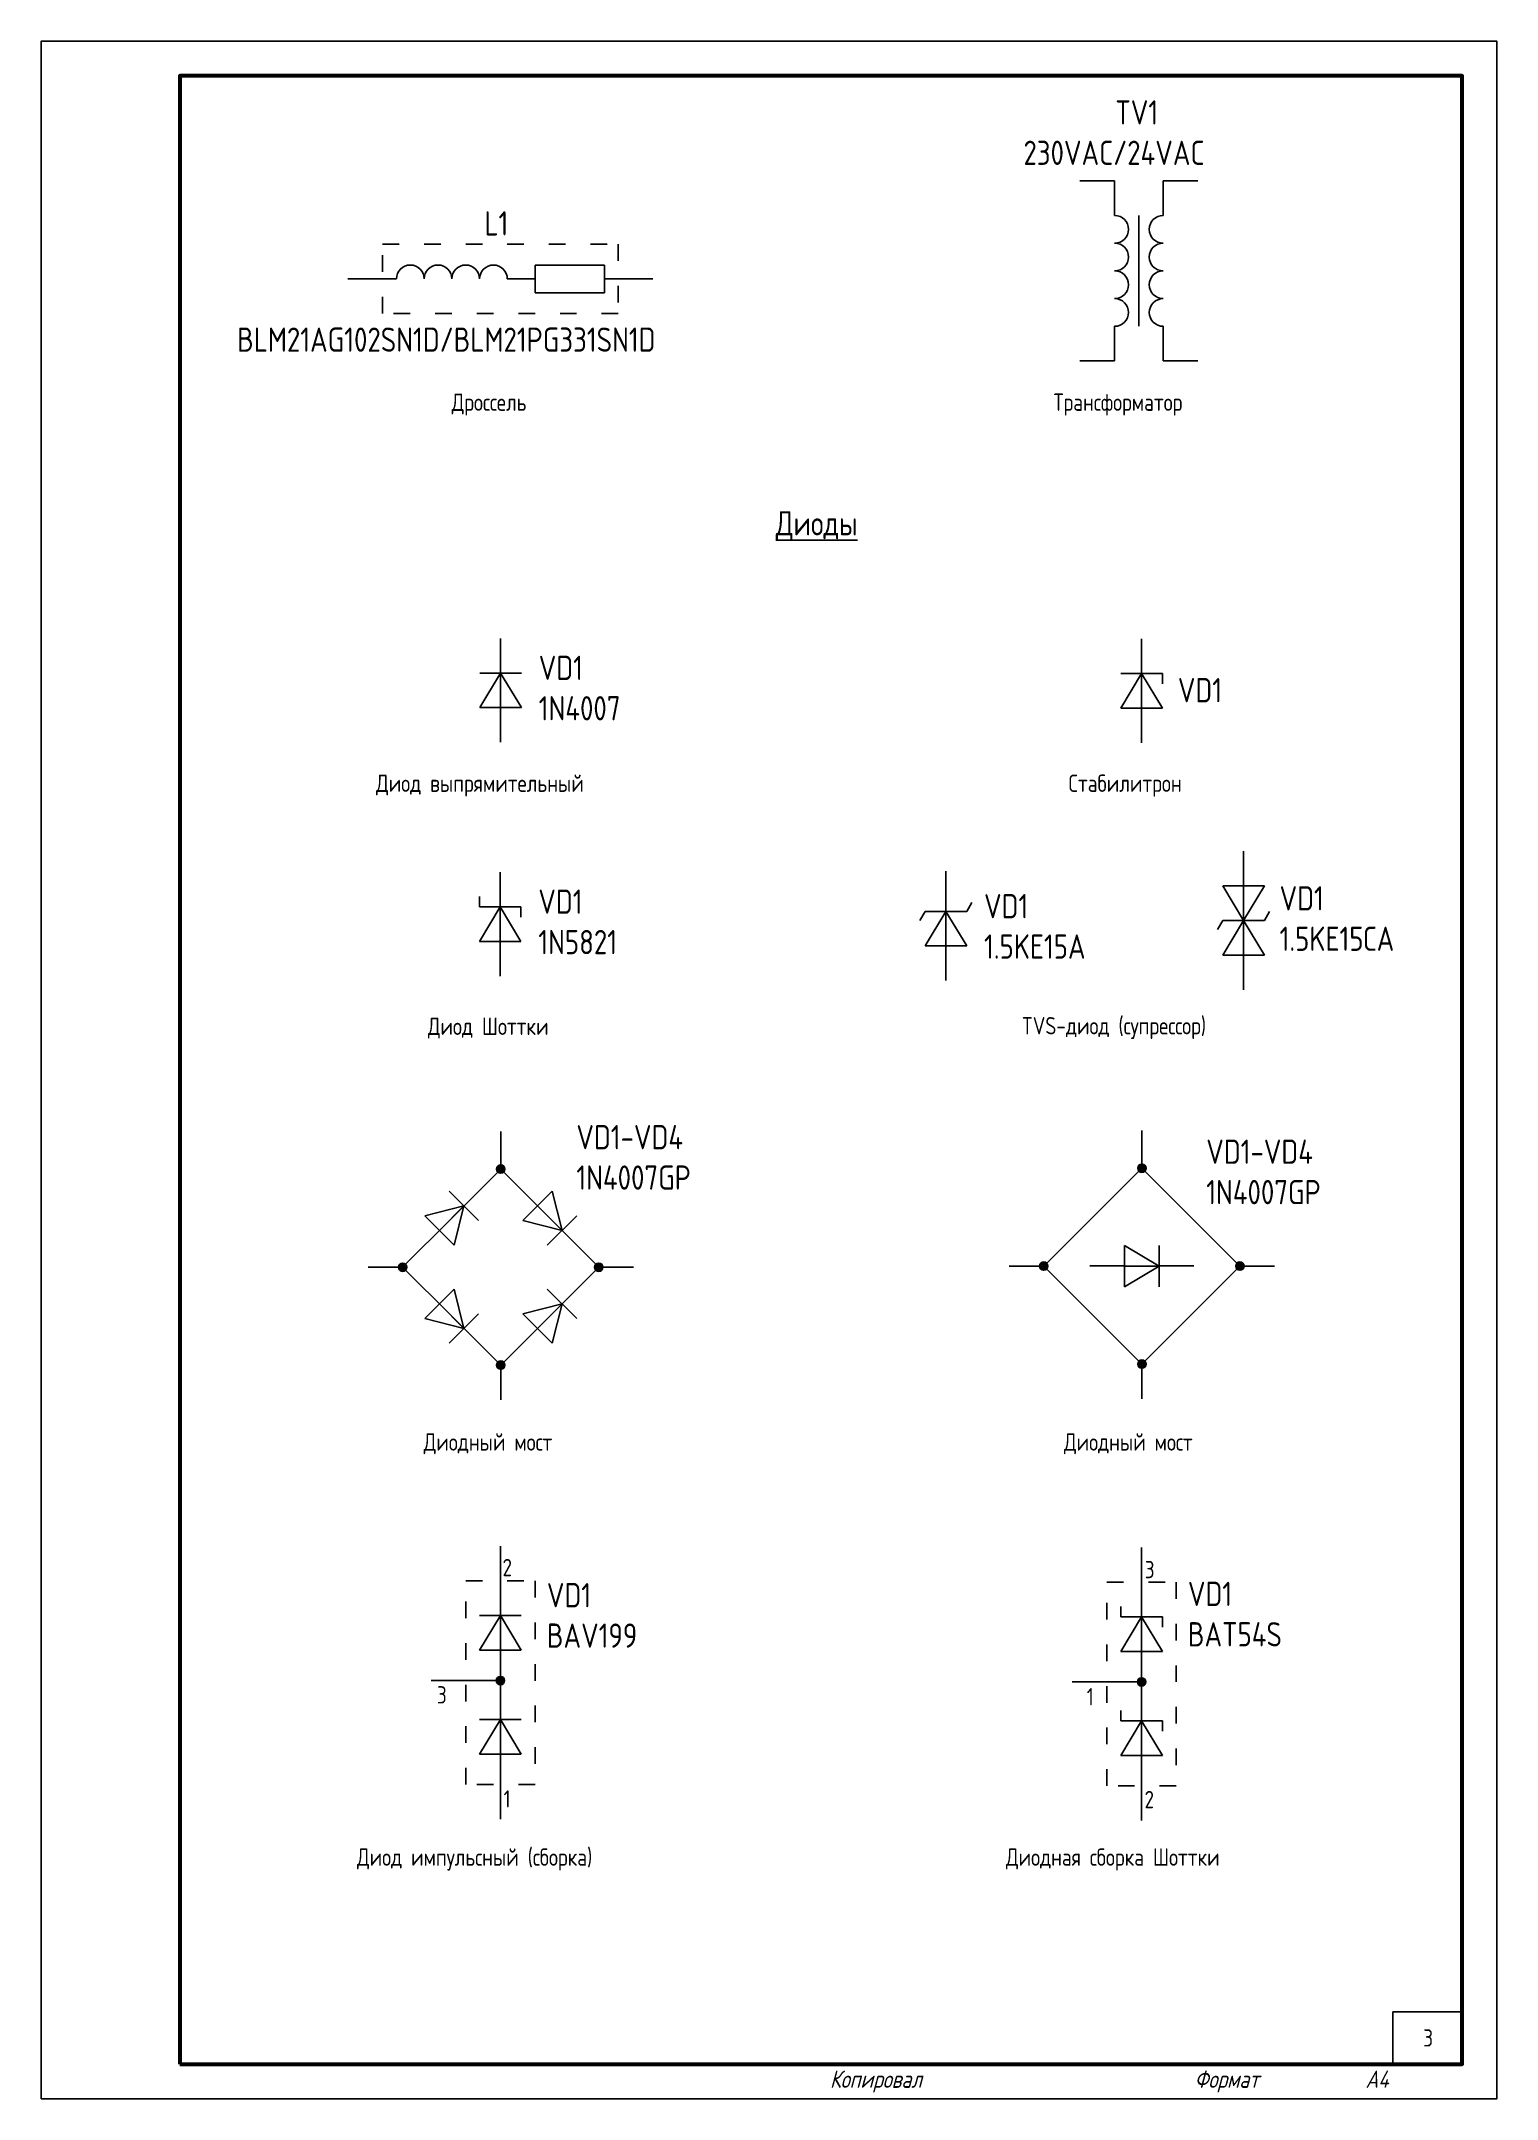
# Model space of a CAD drawing. Header units: millimetres. Extents: x 0 to 3360, y 0 to 297.
# Drawn here: x 630 to 840, y 0 to 297 of the extents above; entities that cross this region are included whole.
import ezdxf

# ---------------------------------------------------------------- set-up
doc = ezdxf.new("R2010")
doc.units = ezdxf.units.MM
doc.header["$LTSCALE"] = 0.2
doc.linetypes.add('ACAD_ISO03W100', pattern=[30, 12, -18])
doc.styles.add('ГОСТ 2.304', font='CS_Gost2304.shx')

msp = doc.modelspace()

# ---------------------------------------------------------------- texts
at = {"style": 'ГОСТ 2.304'}
for s, p in [('2', (696.55, 75.46)), ('3', (789.21, 75.16)), ('3', (687.1, 57.08)), ('1', (780.85, 56.81)), ('1', (696.71, 42.07)), ('2', (789.17, 41.97))]:
    msp.add_text(s, height=2.5, dxfattribs=at).set_placement(p)
at = {"char_height": 3.5, "attachment_point": 1, "style": 'ГОСТ 2.304'}
for s, width, insert in [('\\pi4.9865;TV1\\P\\pi-8.2698;230VAC/24VAC', 17.3229, (779.98, 288.49)), ('L1', 6.0162, (693.95, 272.47)), ('BLM21AG102SN1D/BLM21PG331SN1D', 17.6917, (658.27, 255.69)), ('VD1\\P1N4007', 20.5111, (701.78, 208.32)), ('VD1', 20.5111, (793.98, 205.1)), ('VD1\\P1N5821', 20.5111, (701.72, 174.57)), ('VD1\\P1.5KE15A', 20.5111, (766.02, 173.92)), ('VD1\\P1.5KE15СA', 20.5111, (808.66, 175.05)), ('VD1-VD4\\P1N4007GP', 20.5111, (707.21, 140.58)), ('VD1-VD4\\P1N4007GP', 20.5111, (798.08, 138.48)), ('VD1\\PBAV199', 20.5111, (702.95, 74.47)), ('VD1\\PBAT54S', 20.5111, (795.43, 74.66))]:
    msp.add_mtext_dynamic_manual_height_columns(s, width=width, gutter_width=25, heights=[0], dxfattribs=dict(at, insert=insert))
at = {"attachment_point": 4, "style": 'ГОСТ 2.304'}
for s, insert, char_height, width in [('\\pi39.219;Дроссель', (650, 244.57), 2.5, 92.5), ('\\pi33.555;Трансформатор', (742.5, 244.57), 2.5, 92.5), ('\\pi85.981;{\\H0.14x;\\LДиоды}', (650, 227.07), 25, 185), ('\\pi28.064;Диод выпрямительный', (650.25, 189.57), 2.5, 92.2521), ('\\pi35.717;Стабилитрон', (742.5, 189.57), 2.5, 92.5), ('\\pi35.532;Диод Шоттки', (650.25, 154.57), 2.5, 92.2521), ('\\pi28.967;TVS-диод (супрессор)', (742.5, 154.57), 2.5, 92.5), ('\\pi34.931;Диодный мост', (650.25, 94.57), 2.5, 92.2521), ('\\pi35.055;Диодный мост', (742.5, 94.57), 2.5, 92.5), ('\\pi25.312;Диод импульсный (сборка)', (650.25, 34.57), 2.5, 92.2521), ('\\pi26.687;Диодная сборка Шоттки', (742.5, 34.57), 2.5, 92.5), ('\\pi4.3857;3', (825, 8.82), 2.5, 10), ('{\\Q15;Копировал}', (743.79, 2.52), 2.5, 41.2143), ('{\\Q15;Формат            А4}', (796.39, 2.52), 2.5, 38.6068)]:
    msp.add_mtext(s, dxfattribs=dict(at, insert=insert, char_height=char_height, width=width))

# ---------------------------------------------------------------- hatches: boundary and pattern name
h = msp.add_hatch(color=256)
h.dxf.hatch_style = 1
h.paths.add_polyline_path([(696.9, 134.21, 1), (695.7, 134.21, 1)])
h = msp.add_hatch(color=256)
h.dxf.hatch_style = 1
h.paths.add_polyline_path([(789.39, 134.35, 1), (788.19, 134.35, 1)])
h = msp.add_hatch(color=256)
h.dxf.hatch_style = 1
h.paths.add_polyline_path([(682.75, 120.06, 1), (681.55, 120.06, 1)])
h = msp.add_hatch(color=256)
h.dxf.hatch_style = 1
h.paths.add_polyline_path([(711.04, 120.06, 1), (709.84, 120.06, 1)])
h = msp.add_hatch(color=256)
h.dxf.hatch_style = 1
h.paths.add_polyline_path([(775.24, 120.21, 1), (774.04, 120.21, 1)])
h = msp.add_hatch(color=256)
h.dxf.hatch_style = 1
h.paths.add_polyline_path([(803.53, 120.21, 1), (802.33, 120.21, 1)])
h = msp.add_hatch(color=256)
h.dxf.hatch_style = 1
h.paths.add_polyline_path([(696.9, 105.92, 1), (695.7, 105.92, 1)])
h = msp.add_hatch(color=256)
h.dxf.hatch_style = 1
h.paths.add_polyline_path([(789.39, 106.07, 1), (788.19, 106.07, 1)])
h = msp.add_hatch(color=256)
h.dxf.hatch_style = 1
h.paths.add_polyline_path([(696.85, 60.39, 1), (695.65, 60.39, 1)])
h = msp.add_hatch(color=256)
h.dxf.hatch_style = 1
h.paths.add_polyline_path([(789.35, 60.2, 1), (788.15, 60.2, 1)])

# ---------------------------------------------------------------- linework, layer by layer
at = {"linetype": 'Continuous', "lineweight": 60}
msp.add_line((650, 292.02), (650, 172.02), dxfattribs=at)
for p, q in [((784.86, 276.86), (779.86, 276.86)), ((784.86, 271.86), (784.86, 276.86)), ((791.86, 271.86), (791.86, 276.86)), ((791.86, 276.86), (796.86, 276.86)), ((788.36, 271.86), (788.36, 255.86)), ((701.25, 264.71), (711.25, 264.71)), ((701.25, 260.71), (701.25, 264.71)), ((711.25, 264.71), (711.25, 260.71)), ((679.25, 262.71), (674.25, 262.71)), ((681.25, 262.71), (679.25, 262.71)), ((679.25, 262.71), (679.25, 262.71)), ((697.25, 262.71), (701.25, 262.71)), ((711.25, 262.71), (713.25, 262.71)), ((713.25, 262.71), (718.25, 262.71)), ((711.25, 260.71), (701.25, 260.71)), ((784.86, 255.86), (784.86, 250.86)), ((791.86, 255.86), (791.86, 250.86)), ((784.86, 250.86), (779.86, 250.86)), ((791.86, 250.86), (796.86, 250.86)), ((696.25, 205.82), (696.25, 210.82)), ((788.75, 205.74), (788.75, 210.74)), ((693.28, 200.82), (696.28, 205.82)), ((693.28, 205.82), (699.28, 205.82)), ((696.28, 205.82), (696.28, 200.82)), ((699.28, 200.82), (696.28, 205.82)), ((785.75, 200.74), (788.75, 205.74)), ((785.75, 205.74), (791.75, 205.74)), ((788.75, 205.74), (788.75, 200.74)), ((791.75, 200.74), (788.75, 205.74)), ((791.75, 205.74), (791.75, 204.24)), ((699.28, 200.82), (693.28, 200.82)), ((696.25, 200.82), (696.25, 195.82)), ((791.75, 200.74), (785.75, 200.74)), ((788.75, 200.74), (788.75, 195.74)), ((803.46, 180.11), (803.46, 175.11)), ((696.22, 172.07), (696.22, 177.07)), ((760.52, 171.42), (760.52, 177.24)), ((693.22, 173.57), (693.22, 172.07)), ((764.27, 172.72), (763.52, 171.42)), ((800.46, 175.11), (806.46, 175.11)), ((800.46, 175.11), (803.46, 170.11)), ((803.46, 170.11), (803.46, 175.11)), ((806.46, 175.11), (803.46, 170.11)), ((693.22, 167.07), (696.22, 172.07)), ((693.22, 172.07), (699.22, 172.07)), ((696.22, 172.07), (696.22, 167.07)), ((699.22, 167.07), (696.22, 172.07)), ((699.22, 172.07), (699.22, 170.57)), ((757.52, 171.42), (756.77, 170.12)), ((757.52, 166.42), (760.52, 171.42)), ((757.52, 171.42), (763.52, 171.42)), ((760.52, 171.42), (760.52, 166.42)), ((763.52, 166.42), (760.52, 171.42)), ((800.46, 170.11), (799.71, 168.81)), ((800.46, 165.11), (803.46, 170.11)), ((800.46, 170.11), (806.46, 170.11)), ((803.46, 170.11), (803.46, 165.11)), ((806.46, 165.11), (803.46, 170.11)), ((807.21, 171.41), (806.46, 170.11)), ((699.22, 167.07), (693.22, 167.07)), ((696.22, 167.07), (696.22, 162.07)), ((763.52, 166.42), (757.52, 166.42)), ((760.52, 166.42), (760.52, 161.42)), ((806.46, 165.11), (800.46, 165.11)), ((803.46, 165.11), (803.46, 160.11)), ((696.3, 134.21), (696.3, 139.64)), ((788.79, 134.35), (788.79, 139.79)), ((696.3, 134.21), (689.23, 127.13)), ((703.37, 127.13), (696.3, 134.21)), ((788.79, 134.35), (781.71, 127.28)), ((795.86, 127.28), (788.79, 134.35)), ((688.87, 131.02), (693.11, 126.78)), ((699.48, 126.78), (703.72, 131.02)), ((703.72, 131.02), (705.14, 125.37)), ((685.34, 127.49), (690.99, 128.9)), ((690.99, 128.9), (687.46, 125.37)), ((689.58, 123.25), (690.99, 128.9)), ((705.14, 125.37), (701.6, 128.9)), ((701.6, 128.9), (701.6, 128.9)), ((689.23, 127.13), (682.15, 120.06)), ((689.58, 123.25), (685.34, 127.49)), ((687.46, 125.37), (687.46, 125.37)), ((699.48, 126.78), (705.14, 125.37)), ((707.26, 127.49), (703.01, 123.25)), ((710.44, 120.06), (703.37, 127.13)), ((781.71, 127.28), (774.64, 120.21)), ((802.93, 120.21), (795.86, 127.28)), ((786.29, 117.21), (786.29, 123.21)), ((786.29, 123.21), (791.29, 120.21)), ((791.29, 123.21), (791.29, 117.21)), ((682.15, 120.06), (677.15, 120.06)), ((682.15, 120.06), (689.23, 112.99)), ((703.37, 112.99), (710.44, 120.06)), ((710.44, 120.06), (715.44, 120.06)), ((774.64, 120.21), (769.64, 120.21)), ((774.64, 120.21), (781.71, 113.14)), ((786.29, 120.24), (781.29, 120.24)), ((791.29, 120.21), (786.29, 120.21)), ((786.29, 117.21), (791.29, 120.21)), ((791.29, 120.24), (796.29, 120.24)), ((795.86, 113.14), (802.93, 120.21)), ((802.93, 120.21), (807.93, 120.21)), ((685.34, 112.64), (689.58, 116.88)), ((689.58, 116.88), (690.99, 111.22)), ((703.01, 116.88), (707.26, 112.64)), ((690.99, 111.22), (687.46, 114.76)), ((687.46, 114.76), (687.46, 114.76)), ((693.11, 113.35), (688.87, 109.1)), ((689.23, 112.99), (696.3, 105.92)), ((696.3, 105.92), (703.37, 112.99)), ((699.48, 113.35), (705.14, 114.76)), ((703.72, 109.1), (699.48, 113.35)), ((705.14, 114.76), (701.6, 111.22)), ((703.72, 109.1), (705.14, 114.76)), ((781.71, 113.14), (788.79, 106.07)), ((788.79, 106.07), (795.86, 113.14)), ((685.34, 112.64), (690.99, 111.22)), ((701.6, 111.22), (701.6, 111.22)), ((696.3, 105.92), (696.3, 100.92)), ((788.79, 106.07), (788.79, 101.07)), ((696.25, 74.78), (696.25, 79.78)), ((788.75, 74.59), (788.75, 79.59)), ((696.25, 69.78), (696.25, 74.78)), ((788.75, 69.59), (788.75, 74.59)), ((693.25, 69.78), (699.25, 69.78)), ((693.25, 64.78), (696.25, 69.78)), ((696.25, 69.78), (696.25, 64.78)), ((699.25, 64.78), (696.25, 69.78)), ((785.75, 71.09), (785.75, 69.59)), ((785.75, 69.59), (791.75, 69.59)), ((785.75, 64.59), (788.75, 69.59)), ((788.75, 69.59), (788.75, 64.59)), ((791.75, 64.59), (788.75, 69.59)), ((791.75, 69.59), (791.75, 68.09)), ((699.25, 64.78), (693.25, 64.78)), ((696.25, 64.78), (696.25, 59.78)), ((791.75, 64.59), (785.75, 64.59)), ((788.75, 64.59), (788.75, 59.59)), ((691.25, 60.39), (686.25, 60.39)), ((696.25, 60.39), (691.25, 60.39)), ((696.25, 54.78), (696.25, 59.78)), ((783.75, 60.2), (778.75, 60.2)), ((788.75, 60.2), (783.75, 60.2)), ((788.75, 54.59), (788.75, 59.59)), ((693.25, 54.78), (699.25, 54.78)), ((693.25, 49.78), (696.25, 54.78)), ((696.25, 54.78), (696.25, 49.78)), ((699.25, 49.78), (696.25, 54.78)), ((696.25, 54.78), (696.25, 45.39)), ((785.75, 56.09), (785.75, 54.59)), ((785.75, 54.59), (791.75, 54.59)), ((785.75, 49.59), (788.75, 54.59)), ((788.75, 54.59), (788.75, 49.59)), ((791.75, 49.59), (788.75, 54.59)), ((788.75, 54.59), (788.75, 45.2)), ((791.75, 54.59), (791.75, 53.09)), ((699.25, 49.78), (693.25, 49.78)), ((791.75, 49.59), (785.75, 49.59)), ((696.25, 45.39), (696.25, 40.39)), ((788.75, 45.2), (788.75, 40.2))]:
    msp.add_line(p, q)
at = {"linetype": 'Continuous', "lineweight": 25}
msp.add_lwpolyline([(630, 0.02), (840, 0.02), (840, 297.02), (630, 297.02), (630, 0.02)], dxfattribs=at)
at = {"linetype": 'Continuous', "lineweight": 60}
msp.add_lwpolyline([(650, 5.02), (835, 5.02), (835, 292.02), (650, 292.02), (650, 5.02)], dxfattribs=at)
at = {"linetype": 'ACAD_ISO03W100'}
for points in [[(713.25, 257.71), (679.25, 257.71), (679.25, 267.71), (713.25, 267.71)], [(701.25, 45.39), (691.25, 45.39), (691.25, 74.78), (701.25, 74.78)], [(793.75, 45.2), (783.75, 45.2), (783.75, 74.59), (793.75, 74.59)]]:
    msp.add_lwpolyline(points, close=True, dxfattribs=at)
msp.add_lwpolyline([(825, 12.57), (835, 12.57), (835, 5.07), (825, 5.07)], close=True)
at = {"linetype": 'Continuous', "lineweight": 50, "ltscale": 0.5, "flags": 128}
msp.add_lwpolyline([(650, 5.02), (835, 5.02)], dxfattribs=at)
for centre in [(696.3, 134.21), (788.79, 134.35), (682.15, 120.06), (710.44, 120.06), (774.64, 120.21), (802.93, 120.21), (696.3, 105.92), (788.79, 106.07), (696.25, 60.39), (788.75, 60.2)]:
    msp.add_circle(centre, 0.6)
for centre, start, end in [((784.86, 269.86), 270, 90), ((791.86, 269.86), 90, 270), ((784.86, 265.86), 270, 90), ((791.86, 265.86), 90, 270), ((683.25, 262.71), 0, 180), ((687.25, 262.71), 0, 180), ((691.25, 262.71), 0, 180), ((695.25, 262.71), 0, 180), ((784.86, 261.86), 270, 90), ((791.86, 261.86), 90, 270), ((784.86, 257.86), 270, 90), ((791.86, 257.86), 90, 270)]:
    msp.add_arc(centre, 2, start, end)

msp.set_redraw_order([(e.dxf.handle, doc.entitydb.next_handle()) for e in msp.query("TEXT MTEXT ATTDEF DIMENSION ARC_DIMENSION")])  # texts and dimensions are drawn at this point

doc.saveas('drawing.dxf')
